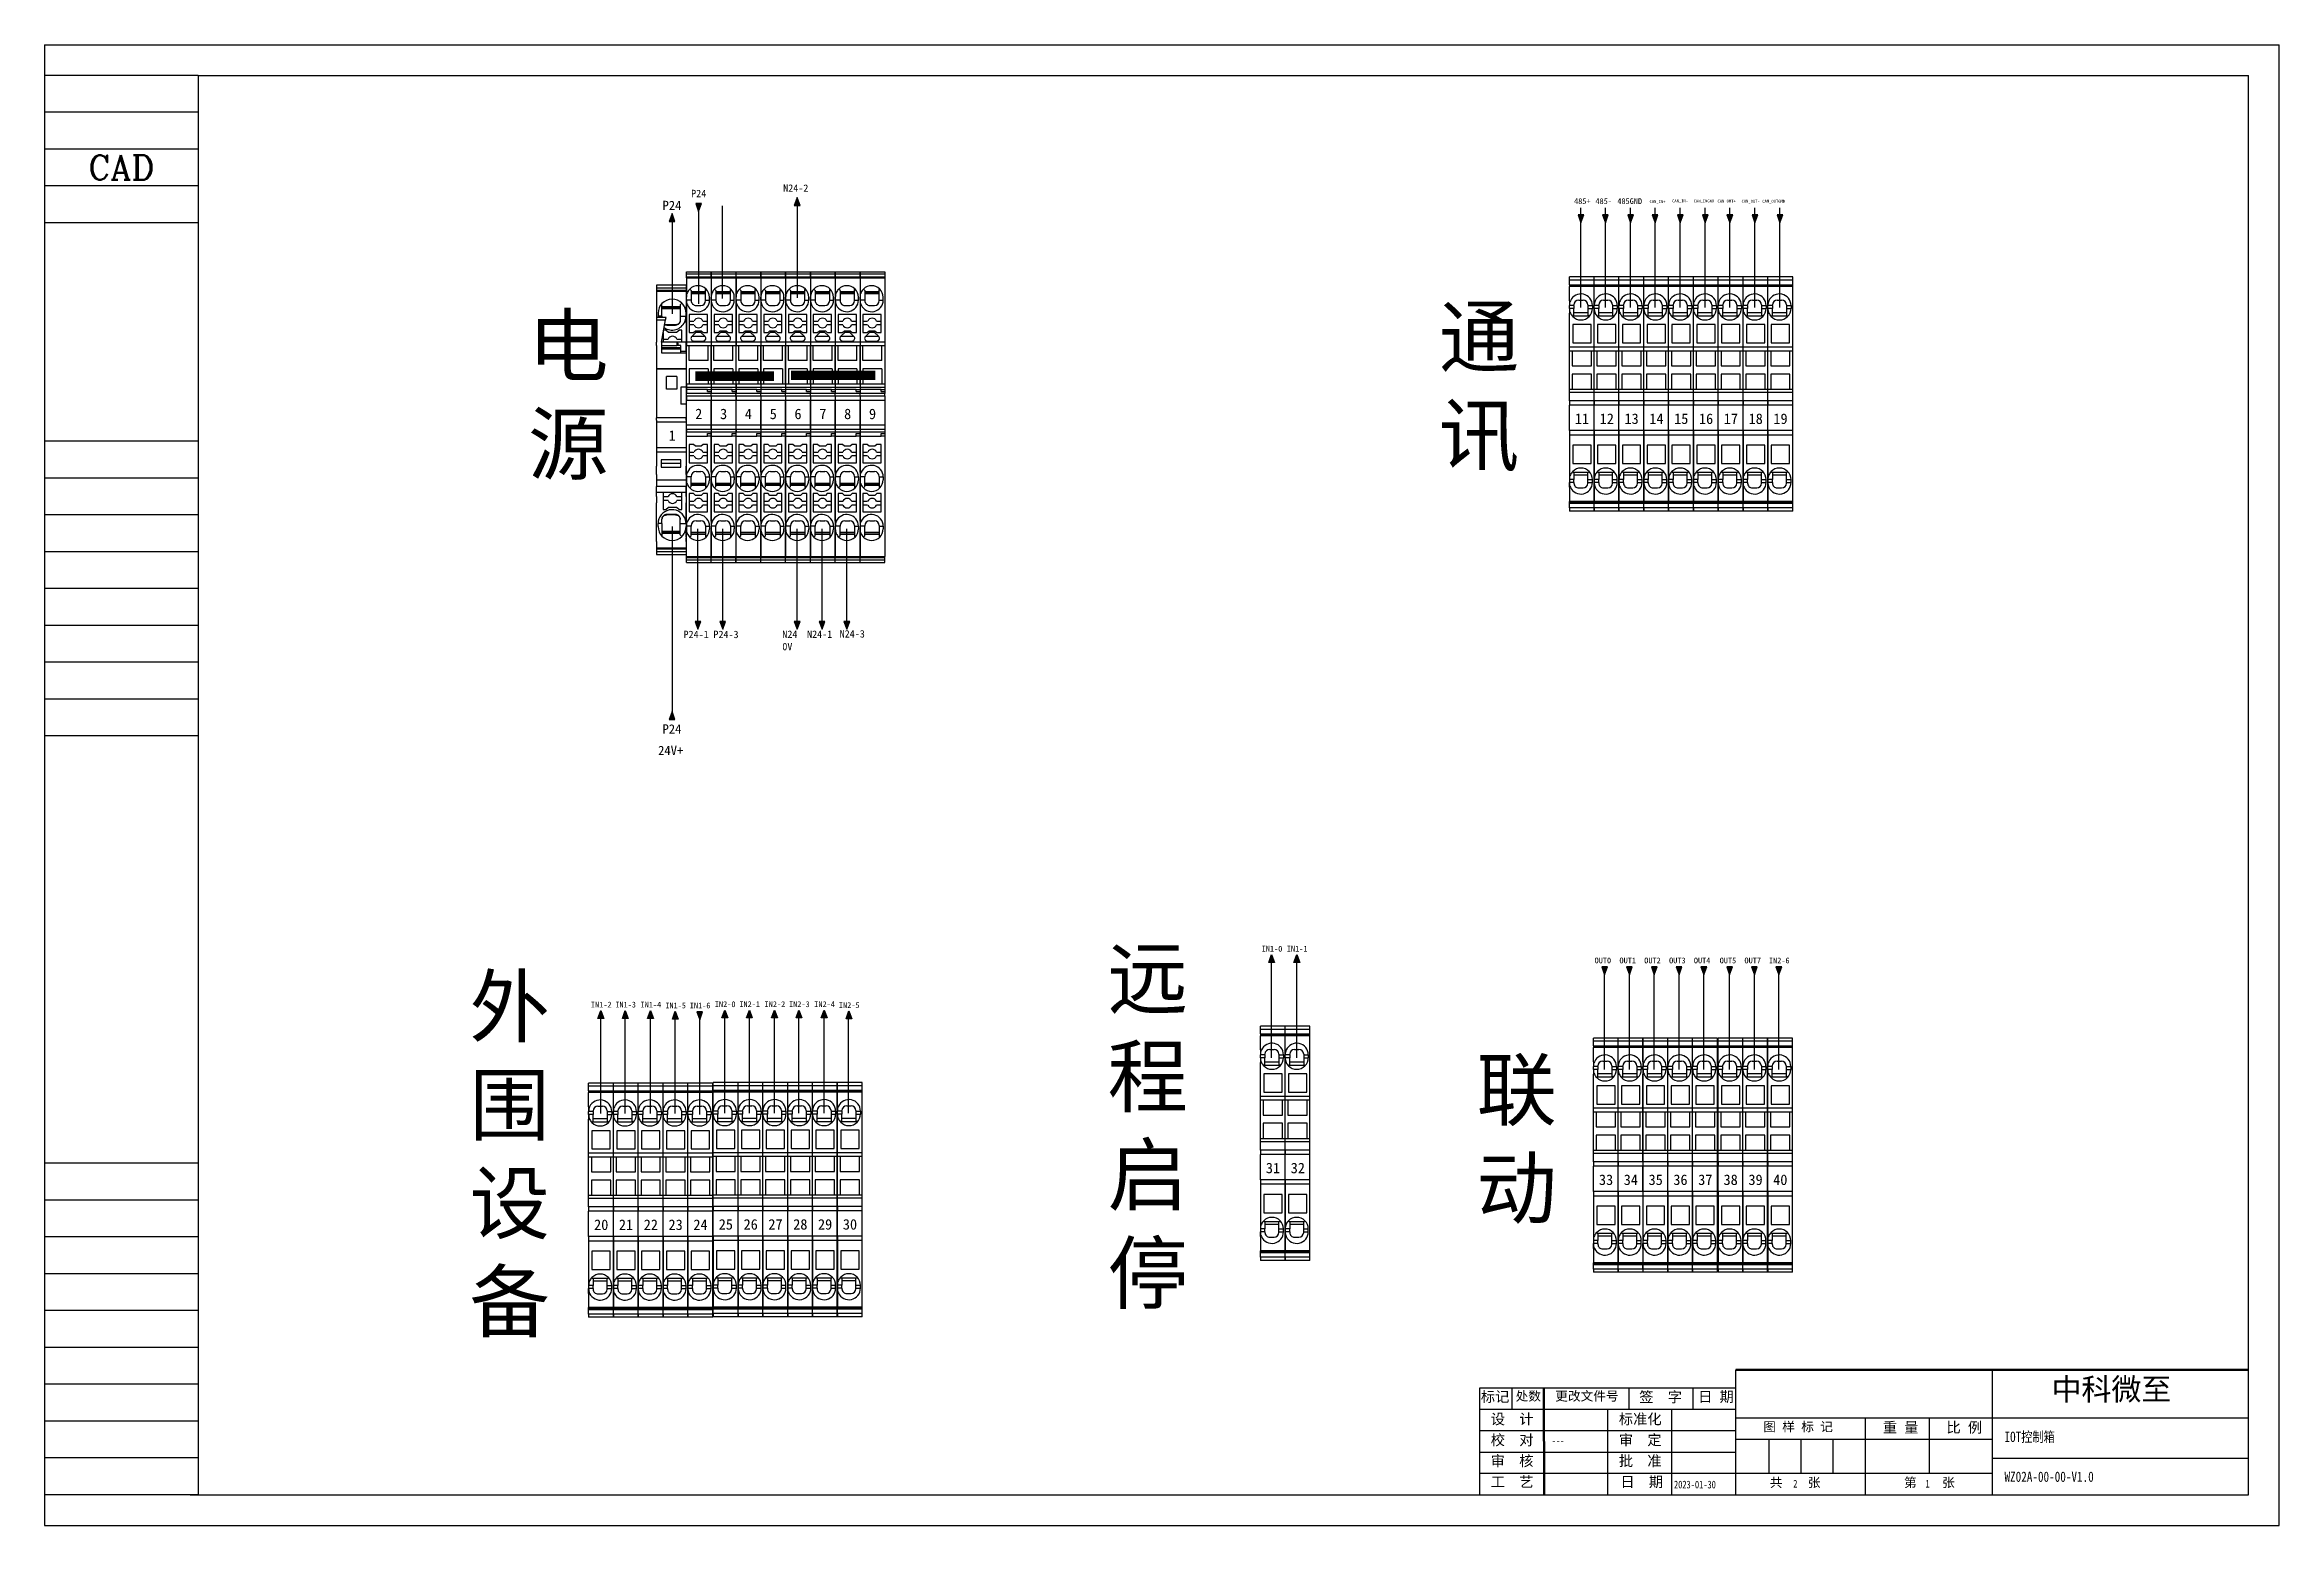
# Model space of a CAD drawing. Header units: millimetres. Extents: x -5786 to 4989, y -422 to 1165.
# Drawn here: x 2670 to 4989, y -416 to 1121 of the extents above; entities that cross this region are included whole.
import ezdxf
from ezdxf.enums import TextEntityAlignment as Align

# ---------------------------------------------------------------- set-up
doc = ezdxf.new("R2010")
doc.units = ezdxf.units.MM
doc.layers.add('AM_0', color=7, linetype='Continuous', lineweight=50)
doc.layers.add('EPLAN311', color=1, linetype='Continuous', lineweight=25)
for name, color, linetype in [('RAHM2', 1, 'Continuous'), ('RAHM3', 2, 'Continuous'), ('小件分拣机', 7, 'Continuous')]:
    doc.layers.add(name, color=color, linetype=linetype)
doc.styles.add('-宋体', font='', dxfattribs={"width": 0.8})
doc.styles.add('HZ', font='txt', dxfattribs={"bigfont": 'HZDX.SHX'})
doc.styles.add('ROMANC', font='romanc', dxfattribs={"height": 4})
doc.styles.get("Standard").update_dxf_attribs({"font": 'txt.shx', "height": 20})
doc.styles.add('宋体', font='', dxfattribs={"height": 12})
doc.styles.get('-宋体').set_extended_font_data('SimSun')
doc.styles.get('宋体').set_extended_font_data('SimSun')

msp = doc.modelspace()

# ---------------------------------------------------------------- texts
at = {"attachment_point": 1, "style": '宋体'}
for s, width, insert, char_height in [('N24-2', 80.705, (3436.5, 975.6), 7.68), ('P24', 80.705, (3311.3, 958.6), 9.6), ('P24', 80.705, (3341, 970), 7.68), ('\\pxt1;485+', 6, (4257.1, 961.2), 6), ('\\pxt1;485-', 6, (4279.3, 961.2), 6), ('\\pxt1;485GND', 6, (4302, 961.2), 6), ('\\pxt1;CAN_IN+', 23.427, (4335.4, 959.3), 3.024), ('\\pxt1;CAN_IN-', 6, (4358.8, 960), 3.024), ('\\pxt1;CAN_INGND', 6, (4381.2, 959.9), 3.024), ('\\pxt1;CAN_OUT+', 6, (4405.9, 959.8), 3.024), ('\\pxt1;CAN_OUT-', 6, (4430.9, 959.6), 3.024), ('\\pxt1;CAN_OUTGND', 6, (4452.4, 959.6), 3.024), ('P24-1', 80.705, (3333.1, 512.3), 7.68), ('P24-3', 80.705, (3364.1, 512.3), 7.68), ('N24\\P0V', 80.705, (3435.6, 512.5), 7.68), ('N24-1', 80.705, (3461.3, 512.5), 7.68), ('N24-3', 80.705, (3495.1, 512.9), 7.68), ('P24', 80.705, (3311.3, 415.1), 9.6), ('24V+', 103.458, (3306.7, 392.8), 9.6), ('\\pxt1;IN1-0', 6, (3933, 185.2), 6), ('\\pxt1;IN1-1', 6, (3959.1, 185.2), 6), ('\\pxt1;OUT0', 6, (4278.4, 173), 6), ('\\pxt1;OUT1', 6, (4304.2, 173), 6), ('\\pxt1;OUT2', 6, (4329.9, 173), 6), ('\\pxt1;OUT3', 6, (4355.7, 173), 6), ('\\pxt1;OUT4', 6, (4381.4, 173), 6), ('\\pxt1;OUT5', 6, (4408.2, 173), 6), ('\\pxt1;OUT7', 6, (4433.9, 173), 6), ('\\pxt1;IN2-6', 6, (4459.3, 173), 6), ('\\pxt1;IN1-2', 6, (3237, 127.2), 6), ('\\pxt1;IN1-3', 6, (3262.3, 127.2), 6), ('\\pxt1;IN1-4', 6, (3288.5, 127.2), 6), ('\\pxt1;IN1-5', 6, (3314.2, 126.3), 6), ('\\pxt1;IN1-6', 6, (3339.6, 126.3), 6), ('\\pxt1;IN2-0', 6, (3365.6, 127.6), 6), ('\\pxt1;IN2-1', 6, (3391, 127.6), 6), ('\\pxt1;IN2-2', 6, (3417.2, 127.6), 6), ('\\pxt1;IN2-3', 6, (3442.5, 127.6), 6), ('\\pxt1;IN2-4', 6, (3468.7, 127.6), 6), ('\\pxt1;IN2-5', 6, (3494.3, 126.6), 6)]:
    msp.add_mtext_dynamic_manual_height_columns(s, width=width, gutter_width=60, heights=[0], dxfattribs=dict(at, insert=insert, char_height=char_height))
at = {"char_height": 61.25, "attachment_point": 1}
for s, width, insert in [('{\\fSimSun|b0|i0|c134|p2;电源}', 21.09, (3171.7, 838.9)), ('{\\fSimSun|b0|i0|c134|p2;通讯}', 17.13, (4116.7, 848)), ('{\\fSimSun|b0|i0|c134|p2;远程启停}', 18.093, (3773, 182.3)), ('{\\fSimSun|b0|i0|c134|p2;外围设备}', 18.093, (3110.9, 152.9)), ('{\\fSimSun|b0|i0|c134|p2;联动}', 18.093, (4155.8, 66.5))]:
    msp.add_mtext_dynamic_manual_height_columns(s, width=width, gutter_width=17.5, heights=[0], dxfattribs=dict(at, insert=insert))
at = {"color": 1, "char_height": 10.866, "attachment_point": 1}
for s, width, insert in [('{\\fSimSun|b0|i0|c134|p2;2}', 6.097, (3345.2, 742.8)), ('{\\fSimSun|b0|i0|c134|p2;3}', 6.097, (3371, 742.8)), ('{\\fSimSun|b0|i0|c134|p2;4}', 6.097, (3396.7, 742.8)), ('{\\fSimSun|b0|i0|c134|p2;5}', 6.097, (3422.5, 742.8)), ('{\\fSimSun|b0|i0|c134|p2;6}', 6.097, (3448.2, 742.8)), ('{\\fSimSun|b0|i0|c134|p2;7}', 6.097, (3474, 742.8)), ('{\\fSimSun|b0|i0|c134|p2;8}', 6.097, (3499.7, 742.8)), ('{\\fSimSun|b0|i0|c134|p2;9}', 6.097, (3525.5, 742.8)), ('{\\fSimSun|b0|i0|c134|p2;1}', 6.097, (3317.7, 720.3)), ('{\\fSimSun|b0|i0|c134|p2;11}', 10.866, (4257.9, 737.8)), ('{\\fSimSun|b0|i0|c134|p2;12}', 6.097, (4283.7, 737.8)), ('{\\fSimSun|b0|i0|c134|p2;13}', 6.097, (4309.4, 737.8)), ('{\\fSimSun|b0|i0|c134|p2;14}', 6.097, (4335.2, 737.8)), ('{\\fSimSun|b0|i0|c134|p2;15}', 6.097, (4360.9, 737.8)), ('{\\fSimSun|b0|i0|c134|p2;16}', 6.097, (4386.7, 737.8)), ('{\\fSimSun|b0|i0|c134|p2;17}', 6.097, (4412.4, 737.8)), ('{\\fSimSun|b0|i0|c134|p2;18}', 6.097, (4438.2, 737.8)), ('{\\fSimSun|b0|i0|c134|p2;19}', 6.097, (4463.9, 737.8)), ('{\\fSimSun|b0|i0|c134|p34;31}', 6.097, (3937.3, -40)), ('{\\fSimSun|b0|i0|c134|p34;32}', 6.097, (3963.1, -40)), ('{\\fSimSun|b0|i0|c134|p34;33}', 6.097, (4282.9, -52.2)), ('{\\fSimSun|b0|i0|c134|p34;34}', 6.097, (4308.6, -52.2)), ('{\\fSimSun|b0|i0|c134|p34;35}', 6.097, (4334.4, -52.2)), ('{\\fSimSun|b0|i0|c134|p34;36}', 6.097, (4360.1, -52.2)), ('{\\fSimSun|b0|i0|c134|p34;37}', 6.097, (4385.9, -52.2)), ('{\\fSimSun|b0|i0|c134|p34;38}', 6.097, (4412.2, -52.2)), ('{\\fSimSun|b0|i0|c134|p34;39}', 6.097, (4438, -52.2)), ('{\\fSimSun|b0|i0|c134|p34;40}', 6.097, (4463.7, -52.2)), ('{\\fSimSun|b0|i0|c134|p34;20}', 6.097, (3240.3, -98.9)), ('{\\fSimSun|b0|i0|c134|p34;21}', 6.097, (3266, -98.9)), ('{\\fSimSun|b0|i0|c134|p34;22}', 6.097, (3291.8, -98.9)), ('{\\fSimSun|b0|i0|c134|p34;23}', 6.097, (3317.5, -98.9)), ('{\\fSimSun|b0|i0|c134|p34;24}', 6.097, (3343.3, -98.9)), ('{\\fSimSun|b0|i0|c134|p34;25}', 6.097, (3369.6, -98.5)), ('{\\fSimSun|b0|i0|c134|p34;26}', 6.097, (3395.4, -98.5)), ('{\\fSimSun|b0|i0|c134|p34;27}', 6.097, (3421.1, -98.5)), ('{\\fSimSun|b0|i0|c134|p34;28}', 6.097, (3446.9, -98.5)), ('{\\fSimSun|b0|i0|c134|p34;29}', 6.097, (3472.6, -98.5)), ('{\\fSimSun|b0|i0|c134|p34;30}', 6.097, (3498.4, -98.5))]:
    msp.add_mtext_dynamic_manual_height_columns(s, width=width, gutter_width=17.5, heights=[0], dxfattribs=dict(at, insert=insert))

# ---------------------------------------------------------------- blocks, each defined once
blk = doc.blocks.new('PT_2_5-TWIN-SELECT__2_b503abecfed5f87d18ab24592fec7340')
at = {"color": 7, "linetype": 'Continuous', "lineweight": 25}
for p, q in [((-178.97, 84.88), (-178.43, 84.88)), ((-178.97, 79.73), (-178.97, 84.88)), ((-178.43, 84.88), (-177.89, 84.88)), ((-178.43, 84.88), (-178.43, 79.73)), ((-177.89, 84.88), (-177.72, 84.88)), ((-177.89, 79.73), (-177.89, 84.88)), ((-177.72, 84.88), (-164.39, 84.88)), ((-177.72, 79.73), (-177.72, 84.88)), ((-175.27, 83.73), (-175.37, 83.82)), ((-174.82, 83.73), (-175.27, 83.73)), ((-174.82, 83.73), (-174.82, 80.73)), ((-174.67, 83.73), (-174.82, 83.73)), ((-174.67, 80.73), (-174.67, 83.73)), ((-174.42, 83.73), (-174.67, 83.73)), ((-174.42, 80.73), (-174.42, 83.73)), ((-173.07, 83.73), (-174.42, 83.73)), ((-173.07, 84.53), (-173.67, 84.53)), ((-172.97, 83.73), (-173.07, 83.73)), ((-170.12, 84.13), (-170.12, 80.33)), ((-168.72, 84.13), (-170.12, 84.13)), ((-167.92, 84.13), (-168.72, 84.13)), ((-168.72, 83.14), (-168.72, 84.13)), ((-166.32, 84.13), (-167.92, 84.13)), ((-167.92, 84.13), (-167.92, 83.14)), ((-165.49, 83.61), (-166.42, 82.68)), ((-166.32, 83.23), (-166.32, 84.13)), ((-165.48, 83.63), (-165.49, 83.61)), ((-165.49, 83.61), (-165.49, 80.84)), ((-164.39, 79.73), (-164.39, 84.88)), ((-164.39, 84.88), (-163.67, 84.88)), ((-163.67, 84.23), (-163.67, 84.88)), ((-163.67, 84.88), (-155.67, 84.88)), ((-163.67, 80.3), (-163.67, 84.23)), ((-160.52, 84.23), (-163.67, 84.23)), ((-160.52, 84.23), (-160.52, 80.3)), ((-158.82, 84.23), (-158.82, 80.3)), ((-158.82, 84.23), (-155.67, 84.23)), ((-155.67, 84.23), (-155.67, 84.88)), ((-155.67, 84.88), (-154.96, 84.88)), ((-155.67, 80.3), (-155.67, 84.23)), ((-154.96, 84.88), (-154.96, 79.73)), ((-154.96, 84.88), (-154.52, 84.88)), ((-154.52, 84.08), (-154.62, 84.08)), ((-154.62, 79.73), (-154.62, 84.08)), ((-154.52, 84.88), (-154.07, 84.88)), ((-154.52, 84.08), (-154.52, 84.88)), ((-154.07, 84.08), (-154.52, 84.08)), ((-154.07, 84.88), (-153.71, 84.88)), ((-154.07, 84.08), (-154.07, 84.88)), ((-153.2, 84.88), (-153.71, 84.88)), ((-153.71, 84.88), (-153.71, 79.73)), ((-153.2, 84.88), (-152.29, 84.88)), ((-152.29, 84.88), (-147.16, 84.88)), ((-152.29, 79.73), (-152.29, 84.88)), ((-147.16, 84.88), (-146.25, 84.88)), ((-147.16, 79.73), (-147.16, 84.88)), ((-146.25, 84.88), (-145.73, 84.88)), ((-145.73, 84.88), (-145.38, 84.88)), ((-145.73, 79.73), (-145.73, 84.88)), ((-145.38, 84.08), (-145.38, 84.88)), ((-145.38, 84.88), (-144.93, 84.88)), ((-144.93, 84.08), (-145.38, 84.08)), ((-144.93, 84.88), (-119.82, 84.88)), ((-144.93, 84.08), (-144.93, 84.88)), ((-144.93, 84.08), (-144.82, 84.08)), ((-144.82, 79.73), (-144.82, 84.08)), ((-141.52, 84.13), (-143.12, 84.13)), ((-143.12, 84.13), (-143.12, 83.23)), ((-140.72, 84.13), (-141.52, 84.13)), ((-141.52, 83.14), (-141.52, 84.13)), ((-139.32, 84.13), (-140.72, 84.13)), ((-140.72, 84.13), (-140.72, 83.14)), ((-139.32, 80.33), (-139.32, 84.13)), ((-136.47, 83.73), (-136.37, 83.73)), ((-136.37, 84.53), (-135.77, 84.53)), ((-136.37, 83.73), (-135.02, 83.73)), ((-135.02, 83.73), (-134.77, 83.73)), ((-135.02, 83.73), (-135.02, 80.73)), ((-134.77, 83.73), (-134.62, 83.73)), ((-134.77, 80.73), (-134.77, 83.73)), ((-134.62, 83.73), (-134.17, 83.73)), ((-134.62, 83.73), (-134.62, 80.73)), ((-134.17, 83.73), (-134.08, 83.82)), ((-131.32, 84.13), (-132.92, 84.13)), ((-132.92, 84.13), (-132.92, 83.23)), ((-131.32, 83.14), (-131.32, 84.13)), ((-130.52, 84.13), (-131.32, 84.13)), ((-130.52, 84.13), (-130.52, 83.14)), ((-129.12, 84.13), (-130.52, 84.13)), ((-129.12, 80.33), (-129.12, 84.13)), ((-126.27, 83.73), (-126.17, 83.73)), ((-126.17, 84.53), (-125.57, 84.53)), ((-126.17, 83.73), (-124.82, 83.73)), ((-124.82, 83.73), (-124.57, 83.73)), ((-124.82, 83.73), (-124.82, 80.73)), ((-124.57, 83.73), (-124.42, 83.73)), ((-124.57, 80.73), (-124.57, 83.73)), ((-124.42, 83.73), (-123.97, 83.73)), ((-124.42, 83.73), (-124.42, 80.73)), ((-123.97, 83.73), (-123.88, 83.82)), ((-119.82, 79.73), (-119.82, 84.88)), ((-119.66, 84.88), (-119.82, 84.88)), ((-119.12, 84.88), (-119.66, 84.88)), ((-119.66, 79.73), (-119.66, 84.88)), ((-118.57, 84.88), (-119.12, 84.88)), ((-119.12, 84.88), (-119.12, 79.73)), ((-118.57, 79.73), (-118.57, 84.88)), ((-178.43, 79.73), (-178.97, 79.73)), ((-177.89, 79.73), (-178.43, 79.73)), ((-177.72, 79.73), (-177.89, 79.73)), ((-177.72, 79.73), (-174.67, 79.73)), ((-175.07, 80.73), (-175.37, 80.43)), ((-175.07, 80.73), (-174.82, 80.73)), ((-174.82, 80.73), (-174.67, 80.73)), ((-174.67, 80.73), (-174.42, 80.73)), ((-174.67, 79.73), (-174.67, 79.95)), ((-174.67, 79.73), (-173.67, 79.73)), ((-174.42, 80.73), (-173.07, 80.73)), ((-173.07, 79.73), (-173.67, 79.73)), ((-172.97, 80.73), (-173.07, 80.73)), ((-173.07, 79.73), (-172.07, 79.73)), ((-172.07, 79.73), (-172.07, 79.95)), ((-172.07, 79.73), (-164.39, 79.73)), ((-171.97, 81.73), (-171.97, 82.73)), ((-170.12, 80.33), (-168.72, 80.33)), ((-168.72, 80.33), (-168.72, 81.31)), ((-168.72, 80.33), (-167.92, 80.33)), ((-167.92, 81.31), (-167.92, 80.33)), ((-167.92, 80.33), (-166.32, 80.33)), ((-166.72, 82.83), (-166.32, 83.23)), ((-166.72, 81.63), (-166.72, 82.83)), ((-166.32, 81.23), (-166.72, 81.63)), ((-166.42, 81.77), (-166.42, 82.68)), ((-165.49, 80.84), (-166.42, 81.77)), ((-166.32, 80.33), (-166.32, 81.23)), ((-165.48, 80.82), (-165.49, 80.84)), ((-164.52, 82.23), (-164.63, 83.33)), ((-164.63, 81.13), (-164.52, 82.23)), ((-164.39, 79.73), (-163.67, 79.73)), ((-163.67, 79.73), (-163.67, 80.3)), ((-160.52, 80.3), (-163.67, 80.3)), ((-155.67, 79.73), (-163.67, 79.73)), ((-158.82, 80.3), (-155.67, 80.3)), ((-155.67, 79.73), (-155.67, 80.3)), ((-155.67, 79.73), (-154.96, 79.73)), ((-154.96, 79.73), (-154.62, 79.73)), ((-154.62, 79.73), (-153.71, 79.73)), ((-153.2, 79.73), (-153.71, 79.73)), ((-153.2, 79.73), (-152.29, 79.73)), ((-147.16, 79.73), (-152.29, 79.73)), ((-146.25, 79.73), (-147.16, 79.73)), ((-146.25, 79.73), (-145.73, 79.73)), ((-144.82, 79.73), (-145.73, 79.73)), ((-137.37, 79.73), (-144.82, 79.73)), ((-143.12, 83.23), (-142.72, 82.83)), ((-142.72, 81.63), (-143.12, 81.23)), ((-143.12, 81.23), (-143.12, 80.33)), ((-143.12, 80.33), (-141.52, 80.33)), ((-142.72, 82.83), (-142.72, 81.63)), ((-141.52, 80.33), (-141.52, 81.31)), ((-141.52, 80.33), (-140.72, 80.33)), ((-140.72, 81.31), (-140.72, 80.33)), ((-140.72, 80.33), (-139.32, 80.33)), ((-137.47, 81.73), (-137.47, 82.73)), ((-137.37, 79.73), (-137.37, 79.95)), ((-137.37, 79.73), (-136.37, 79.73)), ((-136.47, 80.73), (-136.37, 80.73)), ((-135.02, 80.73), (-136.37, 80.73)), ((-136.37, 79.73), (-135.77, 79.73)), ((-134.77, 79.73), (-135.77, 79.73)), ((-134.77, 80.73), (-135.02, 80.73)), ((-134.62, 80.73), (-134.77, 80.73)), ((-134.77, 79.73), (-134.77, 79.95)), ((-127.17, 79.73), (-134.77, 79.73)), ((-134.37, 80.73), (-134.62, 80.73)), ((-134.37, 80.73), (-134.08, 80.43)), ((-132.92, 83.23), (-132.52, 82.83)), ((-132.52, 81.63), (-132.92, 81.23)), ((-132.92, 81.23), (-132.92, 80.33)), ((-132.92, 80.33), (-131.32, 80.33)), ((-132.52, 82.83), (-132.52, 81.63)), ((-131.32, 80.33), (-131.32, 81.31)), ((-131.32, 80.33), (-130.52, 80.33)), ((-130.52, 81.31), (-130.52, 80.33)), ((-130.52, 80.33), (-129.12, 80.33)), ((-127.27, 81.73), (-127.27, 82.73)), ((-127.17, 79.73), (-127.17, 79.95)), ((-127.17, 79.73), (-126.17, 79.73)), ((-126.27, 80.73), (-126.17, 80.73)), ((-124.82, 80.73), (-126.17, 80.73)), ((-126.17, 79.73), (-125.57, 79.73)), ((-124.57, 79.73), (-125.57, 79.73)), ((-124.57, 80.73), (-124.82, 80.73)), ((-124.42, 80.73), (-124.57, 80.73)), ((-124.57, 79.73), (-124.57, 79.95)), ((-119.82, 79.73), (-124.57, 79.73)), ((-124.17, 80.73), (-124.42, 80.73)), ((-124.17, 80.73), (-123.88, 80.43)), ((-119.66, 79.73), (-119.82, 79.73)), ((-119.12, 79.73), (-119.66, 79.73)), ((-118.57, 79.73), (-119.12, 79.73))]:
    blk.add_line(p, q, dxfattribs=at)
at = {"color": 2, "linetype": 'Continuous', "lineweight": 25}
for p, q in [((-173.07, 83.73), (-173.07, 84.53)), ((-153.2, 79.73), (-153.2, 84.88)), ((-146.25, 79.73), (-146.25, 84.88)), ((-136.37, 83.73), (-136.37, 84.53)), ((-126.17, 83.73), (-126.17, 84.53)), ((-173.07, 80.73), (-173.07, 79.73)), ((-136.37, 80.73), (-136.37, 79.73)), ((-126.17, 80.73), (-126.17, 79.73))]:
    blk.add_line(p, q, dxfattribs=at)
at = {"color": 7, "linetype": 'Continuous', "lineweight": 25}
for centre, radius, start, end in [((-173.67, 82.13), 2.4, 135, 225), ((-173.67, 82.13), 2.4, 90, 135), ((-173.07, 82.13), 2.4, 294.6243, 90), ((-172.97, 82.73), 1, 360, 90), ((-165.12, 83.28), 0.5, 5.4406, 134.9997), ((-136.37, 82.13), 2.4, 90, 245.3757), ((-136.47, 82.73), 1, 90, 180), ((-135.77, 82.13), 2.4, 45, 90), ((-135.77, 82.13), 2.4, 315, 45), ((-126.17, 82.13), 2.4, 90, 245.3757), ((-126.27, 82.73), 1, 90, 180), ((-125.57, 82.13), 2.4, 45, 90), ((-125.57, 82.13), 2.4, 315, 45), ((-173.67, 82.13), 2.4, 225, 245.3757), ((-173.67, 82.13), 2.4, 245.3757, 270), ((-173.07, 82.13), 2.4, 270, 294.6243), ((-172.97, 81.73), 1, 270, 0), ((-168.32, 82.23), 1, 113.5782, 246.4218), ((-168.32, 82.23), 1, 293.5782, 66.4218), ((-165.12, 81.18), 0.5, 225, 354.5597), ((-141.12, 82.23), 1, 113.5782, 246.4218), ((-141.12, 82.23), 1, 293.5782, 66.4218), ((-136.47, 81.73), 1, 180, 270), ((-136.37, 82.13), 2.4, 245.3757, 270), ((-135.77, 82.13), 2.4, 270, 294.6243), ((-135.77, 82.13), 2.4, 294.6243, 315), ((-130.92, 82.23), 1, 113.5782, 246.4218), ((-130.92, 82.23), 1, 293.5782, 66.4218), ((-126.27, 81.73), 1, 180, 270), ((-126.17, 82.13), 2.4, 245.3757, 270), ((-125.57, 82.13), 2.4, 270, 294.6243), ((-125.57, 82.13), 2.4, 294.6243, 315)]:
    blk.add_arc(centre, radius, start, end, dxfattribs=at)
blk = doc.blocks.new('PT_4_HESILED_24_5X20-select__2_08e6fd54ed2d4d0ee8dc45947adb3970')
at = {"color": 7, "linetype": 'Continuous', "lineweight": 25}
for p, q in [((-134.97, 59.61), (-134.97, 53.46)), ((-134.4, 59.61), (-134.97, 59.61)), ((-134.4, 53.46), (-134.4, 59.61)), ((-134.07, 59.61), (-134.4, 59.61)), ((-133.86, 59.61), (-134.07, 59.61)), ((-133.86, 53.46), (-133.86, 59.61)), ((-133.69, 59.61), (-133.86, 59.61)), ((-133.69, 53.46), (-133.69, 59.61)), ((-133.39, 59.61), (-133.69, 59.61)), ((-132.29, 59.61), (-133.39, 59.61)), ((-132.29, 59.61), (-131.57, 59.61)), ((-131.57, 59.61), (-131.37, 59.61)), ((-131.37, 59.61), (-124.27, 59.61)), ((-130.52, 58.46), (-131.17, 58.46)), ((-130.38, 58.46), (-130.52, 58.46)), ((-130.52, 58.46), (-130.52, 54.66)), ((-130.38, 58.46), (-130.38, 54.66)), ((-130.13, 58.46), (-130.38, 58.46)), ((-130.13, 58.46), (-130.13, 54.66)), ((-128.57, 58.46), (-130.13, 58.46)), ((-129.17, 59.26), (-128.57, 59.26)), ((-128.57, 58.46), (-127.74, 58.46)), ((-127.74, 58.46), (-127.65, 58.46)), ((-126.74, 55.66), (-126.74, 57.46)), ((-126.65, 55.66), (-126.65, 57.46)), ((-123.77, 58.19), (-125.62, 58.19)), ((-125.62, 58.19), (-125.62, 57.68)), ((-125.62, 57.68), (-125.12, 57.08)), ((-125.12, 57.08), (-125.12, 55.44)), ((-122.97, 59.61), (-124.27, 59.61)), ((-122.97, 58.19), (-123.77, 58.19)), ((-123.77, 57.18), (-123.77, 58.19)), ((-122.97, 59.61), (-122.67, 59.61)), ((-122.12, 58.19), (-122.97, 58.19)), ((-122.97, 58.19), (-122.97, 57.18)), ((-122.67, 59.61), (-122.12, 59.61)), ((-122.12, 58.19), (-122.12, 59.61)), ((-122.12, 59.61), (-121.15, 59.61)), ((-122.12, 54.34), (-122.12, 58.19)), ((-121.12, 59.61), (-121.15, 59.61)), ((-121.12, 59.61), (-120.83, 59.61)), ((-120.83, 53.46), (-120.83, 59.61)), ((-119.53, 59.61), (-120.83, 59.61)), ((-119.53, 53.46), (-119.53, 59.61)), ((-118.37, 59.61), (-119.53, 59.61)), ((-118.37, 59.61), (-116.64, 59.61)), ((-116.82, 58.61), (-116.82, 54.56)), ((-116.07, 58.61), (-116.82, 58.61)), ((-116.49, 59.61), (-116.64, 59.61)), ((-115.77, 59.61), (-116.49, 59.61)), ((-116.07, 54.56), (-116.07, 58.61)), ((-115.32, 58.61), (-116.07, 58.61)), ((-113.72, 59.61), (-115.77, 59.61)), ((-115.32, 54.56), (-115.32, 58.61)), ((-113.72, 53.46), (-113.72, 59.61)), ((-112.8, 59.61), (-113.72, 59.61)), ((-112.8, 53.46), (-112.8, 59.61)), ((-107.77, 59.61), (-112.8, 59.61)), ((-107.53, 59.61), (-107.77, 59.61)), ((-107.53, 53.46), (-107.53, 59.61)), ((-107.06, 59.61), (-107.53, 59.61)), ((-107.06, 59.61), (-106.6, 59.61)), ((-96.44, 59.61), (-106.6, 59.61)), ((-106.6, 53.46), (-106.6, 59.61)), ((-100.62, 55.39), (-100.62, 57.49)), ((-100.62, 57.49), (-98.02, 57.49)), ((-98.02, 55.39), (-98.02, 57.49)), ((-96.34, 59.61), (-96.44, 59.61)), ((-96.44, 59.61), (-96.44, 53.46)), ((-91.62, 59.61), (-96.34, 59.61)), ((-96.34, 59.61), (-96.34, 53.46)), ((-92.37, 58.56), (-93.12, 58.56)), ((-93.12, 58.56), (-93.12, 54.51)), ((-92.02, 58.56), (-92.37, 58.56)), ((-92.37, 54.51), (-92.37, 58.56)), ((-91.62, 58.56), (-92.02, 58.56)), ((-92.02, 58.56), (-92.02, 54.51)), ((-91.62, 59.61), (-90.92, 59.61)), ((-91.62, 58.56), (-91.62, 55.39)), ((-90.92, 58.56), (-91.62, 58.56)), ((-86.28, 59.61), (-90.92, 59.61)), ((-90.89, 58.56), (-90.92, 58.56)), ((-90.92, 58.19), (-90.92, 58.56)), ((-90.92, 55.39), (-90.92, 58.19)), ((-90.27, 58.19), (-90.92, 58.19)), ((-90.89, 58.56), (-86.28, 57.69)), ((-90.27, 58.19), (-90.27, 57.18)), ((-88.9, 58.19), (-90.27, 58.19)), ((-88.92, 57.08), (-88.42, 57.68)), ((-88.92, 55.44), (-88.92, 57.08)), ((-88.42, 57.68), (-88.42, 58.1)), ((-87.4, 57.46), (-87.4, 55.66)), ((-87.31, 55.66), (-87.31, 57.46)), ((-85.78, 59.61), (-86.28, 59.61)), ((-86.28, 57.69), (-85.78, 57.6)), ((-85.78, 57.6), (-85.78, 59.61)), ((-80.36, 59.61), (-85.78, 59.61)), ((-85.48, 58.46), (-85.78, 58.46)), ((-84.87, 59.26), (-85.48, 59.26)), ((-85.48, 58.46), (-83.92, 58.46)), ((-83.92, 58.46), (-83.68, 58.46)), ((-83.92, 58.46), (-83.92, 54.66)), ((-83.68, 58.46), (-83.68, 54.66)), ((-83.68, 58.46), (-83.52, 58.46)), ((-83.52, 58.46), (-82.87, 58.46)), ((-83.52, 58.46), (-83.52, 54.66)), ((-80.19, 59.61), (-80.36, 59.61)), ((-80.36, 53.46), (-80.36, 59.61)), ((-80.19, 53.46), (-80.19, 59.61)), ((-79.65, 59.61), (-80.19, 59.61)), ((-79.65, 53.46), (-79.65, 59.61)), ((-79.07, 59.61), (-79.65, 59.61)), ((-79.07, 53.46), (-79.07, 59.61)), ((-134.4, 53.46), (-134.97, 53.46)), ((-133.86, 53.46), (-134.4, 53.46)), ((-133.69, 53.46), (-133.86, 53.46)), ((-133.39, 53.46), (-133.69, 53.46)), ((-132.29, 53.46), (-133.39, 53.46)), ((-132.29, 53.46), (-131.57, 53.46)), ((-131.37, 53.46), (-131.57, 53.46)), ((-131.37, 53.46), (-130.38, 53.46)), ((-130.87, 54.66), (-131.23, 54.31)), ((-130.87, 54.66), (-130.52, 54.66)), ((-130.52, 54.66), (-130.38, 54.66)), ((-130.38, 54.66), (-130.13, 54.66)), ((-130.38, 53.46), (-130.38, 53.72)), ((-129.43, 53.46), (-130.38, 53.46)), ((-130.13, 54.66), (-128.57, 54.66)), ((-129.43, 53.46), (-129.17, 53.46)), ((-128.57, 53.46), (-129.17, 53.46)), ((-128.57, 54.66), (-127.74, 54.66)), ((-128.57, 53.46), (-128.32, 53.46)), ((-127.37, 53.46), (-128.32, 53.46)), ((-128.31, 53.47), (-128.31, 53.47)), ((-127.74, 54.66), (-127.65, 54.66)), ((-127.37, 53.72), (-127.37, 53.46)), ((-127.37, 53.46), (-124.27, 53.46)), ((-125.12, 55.44), (-125.62, 54.85)), ((-125.62, 54.85), (-125.62, 54.34)), ((-125.62, 54.34), (-123.77, 54.34)), ((-122.97, 53.46), (-124.27, 53.46)), ((-123.77, 54.34), (-123.77, 55.35)), ((-123.77, 54.34), (-122.97, 54.34)), ((-122.97, 55.35), (-122.97, 54.34)), ((-122.97, 54.34), (-122.12, 54.34)), ((-122.97, 53.46), (-122.67, 53.46)), ((-122.67, 53.46), (-122.12, 53.46)), ((-122.12, 53.46), (-122.12, 54.34)), ((-122.12, 53.46), (-121.15, 53.46)), ((-121.12, 53.46), (-121.15, 53.46)), ((-121.12, 53.46), (-120.83, 53.46)), ((-119.53, 53.46), (-120.83, 53.46)), ((-118.37, 53.46), (-119.53, 53.46)), ((-118.37, 53.46), (-116.64, 53.46)), ((-116.82, 54.56), (-116.07, 54.56)), ((-116.49, 53.46), (-116.64, 53.46)), ((-115.77, 53.46), (-116.49, 53.46)), ((-116.07, 54.56), (-115.32, 54.56)), ((-113.72, 53.46), (-115.77, 53.46)), ((-112.8, 53.46), (-113.72, 53.46)), ((-107.77, 53.46), (-112.8, 53.46)), ((-107.53, 53.46), (-107.77, 53.46)), ((-107.06, 53.46), (-107.53, 53.46)), ((-107.06, 53.46), (-106.6, 53.46)), ((-103.75, 53.46), (-106.6, 53.46)), ((-103.75, 53.46), (-103.75, 54.51)), ((-100.25, 54.51), (-103.75, 54.51)), ((-100.25, 53.46), (-103.75, 53.46)), ((-98.02, 55.39), (-100.62, 55.39)), ((-100.25, 53.46), (-100.25, 54.51)), ((-96.44, 53.46), (-100.25, 53.46)), ((-96.34, 53.46), (-96.44, 53.46)), ((-93.12, 53.46), (-96.34, 53.46)), ((-93.12, 54.51), (-92.86, 54.51)), ((-93.12, 54.51), (-93.12, 53.46)), ((-92.86, 53.46), (-93.12, 53.46)), ((-92.86, 54.51), (-92.37, 54.51)), ((-92.86, 53.46), (-92.86, 54.51)), ((-92.86, 53.46), (-90.92, 53.46)), ((-92.37, 54.51), (-92.02, 54.51)), ((-92.02, 54.51), (-91.62, 54.51)), ((-90.92, 55.39), (-91.62, 55.39)), ((-91.62, 55.03), (-91.62, 55.39)), ((-91.62, 55.03), (-90.92, 55.14)), ((-91.62, 54.51), (-91.62, 55.03)), ((-90.92, 55.14), (-90.92, 55.39)), ((-90.92, 54.34), (-90.92, 55.14)), ((-90.92, 53.46), (-90.92, 54.34)), ((-90.92, 54.34), (-90.27, 54.34)), ((-86.67, 53.46), (-90.92, 53.46)), ((-90.27, 55.35), (-90.27, 54.34)), ((-90.27, 54.34), (-88.42, 54.34)), ((-88.42, 54.85), (-88.92, 55.44)), ((-88.42, 54.34), (-88.42, 54.85)), ((-86.67, 53.72), (-86.67, 53.46)), ((-86.67, 53.46), (-85.73, 53.46)), ((-86.31, 54.66), (-86.4, 54.66)), ((-85.48, 54.66), (-86.31, 54.66)), ((-85.74, 53.47), (-85.73, 53.47)), ((-85.73, 53.46), (-85.48, 53.46)), ((-83.92, 54.66), (-85.48, 54.66)), ((-85.48, 53.46), (-84.87, 53.46)), ((-84.87, 53.46), (-84.62, 53.46)), ((-84.62, 53.46), (-83.68, 53.46)), ((-83.68, 54.66), (-83.92, 54.66)), ((-83.52, 54.66), (-83.68, 54.66)), ((-83.68, 53.46), (-83.68, 53.72)), ((-80.36, 53.46), (-83.68, 53.46)), ((-83.17, 54.66), (-83.52, 54.66)), ((-83.17, 54.66), (-82.82, 54.31)), ((-80.19, 53.46), (-80.36, 53.46)), ((-79.65, 53.46), (-80.19, 53.46)), ((-79.07, 53.46), (-79.65, 53.46))]:
    blk.add_line(p, q, dxfattribs=at)
at = {"color": 2, "linetype": 'Continuous', "lineweight": 25}
for p, q in [((-128.57, 58.46), (-128.57, 59.26)), ((-126.74, 57.46), (-126.65, 57.46)), ((-126.65, 55.66), (-126.74, 55.66)), ((-87.4, 57.46), (-87.31, 57.46)), ((-87.31, 55.66), (-87.4, 55.66)), ((-86.28, 59.61), (-86.28, 57.69)), ((-85.48, 58.46), (-85.48, 59.26)), ((-129.43, 53.46), (-129.43, 53.47)), ((-128.57, 54.66), (-128.57, 53.46)), ((-128.32, 53.46), (-128.31, 53.47)), ((-85.73, 53.46), (-85.73, 53.47)), ((-85.48, 54.66), (-85.48, 53.46)), ((-84.62, 53.46), (-84.62, 53.47))]:
    blk.add_line(p, q, dxfattribs=at)
at = {"color": 7, "linetype": 'Continuous', "lineweight": 25}
for points in [[(-127.74, 58.46), (-127.55, 58.44), (-127.45, 58.42), (-127.36, 58.39), (-127.19, 58.29), (-127.04, 58.17), (-126.91, 58.02), (-126.82, 57.85), (-126.79, 57.75), (-126.77, 57.66), (-126.74, 57.46)], [(-126.74, 55.66), (-126.77, 55.47), (-126.79, 55.37), (-126.82, 55.28), (-126.91, 55.11), (-127.04, 54.96), (-127.19, 54.83), (-127.36, 54.74), (-127.45, 54.7), (-127.55, 54.68), (-127.74, 54.66)], [(-126.65, 57.46), (-126.66, 57.66), (-126.72, 57.85), (-126.81, 58.02), (-126.94, 58.17), (-127.09, 58.29), (-127.26, 58.39), (-127.45, 58.44), (-127.65, 58.46)], [(-127.65, 54.66), (-127.46, 54.68), (-127.27, 54.74), (-127.09, 54.83), (-126.94, 54.95), (-126.82, 55.11), (-126.72, 55.28), (-126.67, 55.47), (-126.65, 55.66)], [(-87.4, 57.46), (-87.4, 57.57), (-87.38, 57.68), (-87.35, 57.79), (-87.31, 57.89)], [(-86.4, 54.66), (-86.59, 54.68), (-86.78, 54.74), (-86.96, 54.83), (-87.11, 54.95), (-87.23, 55.11), (-87.33, 55.28), (-87.38, 55.47), (-87.4, 55.66)], [(-87.31, 57.46), (-87.28, 57.67), (-87.22, 57.87)], [(-86.31, 54.66), (-86.5, 54.68), (-86.6, 54.7), (-86.69, 54.74), (-86.86, 54.83), (-87.01, 54.96), (-87.14, 55.11), (-87.23, 55.28), (-87.26, 55.37), (-87.28, 55.47), (-87.31, 55.66)]]:
    blk.add_lwpolyline(points, dxfattribs=at)
for centre, radius, start, end in [((-129.17, 56.36), 2.9, 133.6028, 225), ((-129.17, 56.36), 2.9, 90, 133.6028), ((-128.57, 56.36), 2.9, 294.4433, 90), ((-123.37, 56.26), 1, 113.5782, 246.4218), ((-123.37, 56.26), 1, 293.5782, 66.4218), ((-90.67, 56.26), 1, 293.5782, 66.4218), ((-85.48, 56.36), 2.9, 145.7708, 245.5567), ((-85.48, 56.36), 2.9, 90, 95.9857), ((-84.87, 56.36), 2.9, 46.3972, 90), ((-84.87, 56.36), 2.9, 315, 46.3972), ((-129.17, 56.36), 2.9, 225, 245.5567), ((-129.17, 56.36), 2.9, 245.5567, 264.8582), ((-129.17, 56.36), 2.9, 264.8582, 270), ((-128.57, 56.36), 2.9, 270, 275.1654), ((-128.57, 56.36), 2.9, 275.17, 294.4433), ((-85.48, 56.36), 2.9, 245.5567, 264.8301), ((-85.48, 56.36), 2.9, 264.8584, 270.0001), ((-84.87, 56.36), 2.9, 270, 275.1425), ((-84.87, 56.36), 2.9, 275.1425, 294.4433), ((-84.87, 56.36), 2.9, 294.4433, 315)]:
    blk.add_arc(centre, radius, start, end, dxfattribs=at)
blk = doc.blocks.new('ST_2_5-select__2', base_point=(-161.48, 74.58))
at = {"color": 7, "linetype": 'Continuous'}
for p, q in [((-161.48, 79.73), (-161.48, 74.58)), ((-160.84, 79.73), (-161.48, 79.73)), ((-160.84, 79.73), (-160.84, 74.58)), ((-159.88, 79.73), (-160.84, 79.73)), ((-159.88, 74.58), (-159.88, 79.73)), ((-159.78, 79.73), (-159.88, 79.73)), ((-159.78, 79.73), (-159.78, 74.58)), ((-159.52, 79.73), (-159.78, 79.73)), ((-159.52, 79.73), (-159.52, 74.58)), ((-146.9, 79.73), (-159.52, 79.73)), ((-155.56, 79.38), (-154.96, 79.38)), ((-151.58, 79.08), (-151.58, 75.28)), ((-147.78, 79.08), (-151.58, 79.08)), ((-147.78, 75.28), (-147.78, 79.08)), ((-146.9, 79.73), (-146.9, 74.58)), ((-146.18, 79.73), (-146.9, 79.73)), ((-138.18, 79.73), (-146.18, 79.73)), ((-146.18, 79.16), (-146.18, 79.73)), ((-146.18, 75.16), (-146.18, 79.16)), ((-143.03, 79.16), (-146.18, 79.16)), ((-143.03, 75.16), (-143.03, 79.16)), ((-141.33, 79.16), (-141.33, 75.16)), ((-138.18, 79.16), (-141.33, 79.16)), ((-137.47, 79.73), (-138.18, 79.73)), ((-138.18, 79.16), (-138.18, 79.73)), ((-138.18, 75.16), (-138.18, 79.16)), ((-137.47, 79.73), (-137.47, 74.58)), ((-135.79, 79.73), (-137.47, 79.73)), ((-135.79, 79.73), (-135.79, 74.58)), ((-134.87, 79.73), (-135.79, 79.73)), ((-134.87, 79.73), (-134.87, 74.58)), ((-129.6, 79.73), (-134.87, 79.73)), ((-129.6, 79.73), (-129.6, 74.58)), ((-128.67, 79.73), (-129.6, 79.73)), ((-128.67, 79.73), (-128.67, 74.58)), ((-114.84, 79.73), (-128.67, 79.73)), ((-122.78, 79.08), (-126.58, 79.08)), ((-126.58, 79.08), (-126.58, 75.28)), ((-122.78, 75.28), (-122.78, 79.08)), ((-118.81, 79.38), (-119.41, 79.38)), ((-114.84, 79.73), (-114.84, 74.58)), ((-114.59, 79.73), (-114.84, 79.73)), ((-114.59, 79.73), (-114.59, 74.58)), ((-114.49, 79.73), (-114.59, 79.73)), ((-114.49, 74.58), (-114.49, 79.73)), ((-113.52, 79.73), (-114.49, 79.73)), ((-113.52, 79.73), (-113.52, 74.58)), ((-112.88, 79.73), (-113.52, 79.73)), ((-112.88, 79.73), (-112.88, 74.58)), ((-160.84, 74.58), (-161.48, 74.58)), ((-159.88, 74.58), (-160.84, 74.58)), ((-159.88, 74.58), (-159.78, 74.58)), ((-159.78, 74.58), (-159.52, 74.58)), ((-156.56, 74.58), (-159.52, 74.58)), ((-156.68, 76.53), (-156.68, 77.43)), ((-156.56, 74.58), (-156.56, 74.8)), ((-156.56, 74.58), (-155.56, 74.58)), ((-155.68, 78.43), (-155.56, 78.43)), ((-155.56, 75.53), (-155.68, 75.53)), ((-155.56, 78.43), (-154.96, 78.43)), ((-155.56, 75.53), (-154.96, 75.53)), ((-154.96, 74.58), (-155.56, 74.58)), ((-154.96, 78.43), (-154.03, 78.43)), ((-154.03, 75.53), (-154.96, 75.53)), ((-154.96, 74.58), (-153.96, 74.58)), ((-154.03, 78.43), (-154.03, 75.53)), ((-154.03, 78.43), (-153.41, 78.43)), ((-153.41, 75.53), (-154.03, 75.53)), ((-153.96, 74.58), (-153.96, 74.8)), ((-146.9, 74.58), (-153.96, 74.58)), ((-153.41, 78.43), (-153.41, 78.58)), ((-153.41, 75.53), (-153.41, 78.43)), ((-153.41, 75.38), (-153.41, 75.53)), ((-151.58, 75.28), (-147.78, 75.28)), ((-146.18, 74.58), (-146.9, 74.58)), ((-146.18, 74.58), (-146.18, 75.16)), ((-146.18, 75.16), (-143.03, 75.16)), ((-138.18, 74.58), (-146.18, 74.58)), ((-141.33, 75.16), (-138.18, 75.16)), ((-138.18, 74.58), (-138.18, 75.16)), ((-137.47, 74.58), (-138.18, 74.58)), ((-135.79, 74.58), (-137.47, 74.58)), ((-135.79, 74.58), (-134.87, 74.58)), ((-129.6, 74.58), (-134.87, 74.58)), ((-129.6, 74.58), (-128.67, 74.58)), ((-128.67, 74.58), (-120.41, 74.58)), ((-126.58, 75.28), (-122.78, 75.28)), ((-120.96, 78.43), (-120.96, 78.58)), ((-120.96, 75.53), (-120.96, 78.43)), ((-120.33, 78.43), (-120.96, 78.43)), ((-120.96, 75.38), (-120.96, 75.53)), ((-120.96, 75.53), (-120.33, 75.53)), ((-120.41, 74.58), (-120.41, 74.8)), ((-120.41, 74.58), (-119.41, 74.58)), ((-120.33, 78.43), (-120.33, 75.53)), ((-119.41, 78.43), (-120.33, 78.43)), ((-120.33, 75.53), (-119.41, 75.53)), ((-118.81, 78.43), (-119.41, 78.43)), ((-118.81, 75.53), (-119.41, 75.53)), ((-119.41, 74.58), (-118.81, 74.58)), ((-118.68, 78.43), (-118.81, 78.43)), ((-118.81, 75.53), (-118.68, 75.53)), ((-117.81, 74.58), (-118.81, 74.58)), ((-117.81, 74.58), (-117.81, 74.8)), ((-117.81, 74.58), (-114.84, 74.58)), ((-117.68, 76.53), (-117.68, 77.43)), ((-114.59, 74.58), (-114.84, 74.58)), ((-114.49, 74.58), (-114.59, 74.58)), ((-113.52, 74.58), (-114.49, 74.58)), ((-113.52, 74.58), (-112.88, 74.58))]:
    blk.add_line(p, q, dxfattribs=at)
at = {"color": 2, "linetype": 'Continuous'}
for p, q in [((-155.56, 78.43), (-155.56, 79.38)), ((-154.96, 78.43), (-154.96, 79.38)), ((-119.41, 78.43), (-119.41, 79.38)), ((-118.81, 78.43), (-118.81, 79.38)), ((-155.56, 75.53), (-155.56, 74.58)), ((-154.96, 75.53), (-154.96, 74.58)), ((-119.41, 75.53), (-119.41, 74.58)), ((-118.81, 75.53), (-118.81, 74.58))]:
    blk.add_line(p, q, dxfattribs=at)
at = {"color": 7, "linetype": 'Continuous'}
for centre, radius, start, end in [((-155.56, 76.98), 2.4, 90, 245.3757), ((-154.96, 76.98), 2.4, 45.3088, 90), ((-119.41, 76.98), 2.4, 90, 134.6912), ((-118.81, 76.98), 2.4, 294.6243, 90), ((-155.68, 77.43), 1, 90, 180), ((-155.68, 76.53), 1, 180, 270), ((-155.56, 76.98), 2.4, 245.3757, 270), ((-154.96, 76.98), 2.4, 270, 294.6243), ((-154.96, 76.98), 2.4, 294.6243, 314.6912), ((-154.96, 76.98), 2.4, 314.6912, 45.3088), ((-119.41, 76.98), 2.4, 134.6912, 225.3088), ((-119.41, 76.98), 2.4, 225.3088, 245.3757), ((-119.41, 76.98), 2.4, 245.3757, 270), ((-118.81, 76.98), 2.4, 270, 294.6243), ((-118.68, 77.43), 1, 360, 90), ((-118.68, 76.53), 1, 270, 360)]:
    blk.add_arc(centre, radius, start, end, dxfattribs=at)
for points in [[(-153.27, 78.69), (-153.31, 78.66), (-153.34, 78.63), (-153.37, 78.61), (-153.41, 78.58)], [(-153.27, 75.27), (-153.31, 75.3), (-153.34, 75.33), (-153.37, 75.35), (-153.41, 75.38)], [(-121.1, 78.69), (-121.06, 78.66), (-121.03, 78.63), (-120.99, 78.61), (-120.96, 78.58)], [(-121.1, 75.27), (-121.06, 75.3), (-121.03, 75.33), (-120.99, 75.35), (-120.96, 75.38)]]:
    blk.add_spline(points, degree=3, dxfattribs=at)
blk = doc.blocks.new('A$C0ED27135')
at = {"layer": 'AM_0'}
blk.add_line((29245, 2682), (29256, 599, -381), dxfattribs=at)
at = {"layer": 'AM_0', "color": 2}
blk.add_line((32995, 3035), (42995, 3035), dxfattribs=at)
at = {"layer": 'RAHM2', "color": 5}
for p, q in [((0, 28898), (0, 0)), ((0, 28898), (43594, 28898)), ((43594, 0), (43594, 28898)), ((0, 0), (43594, 0))]:
    blk.add_line(p, q, dxfattribs=at)
at = {"layer": 'RAHM2'}
for p, q in [((2995, 27580), (0, 27580)), ((2995, 26143), (0, 26143)), ((2995, 20439), (0, 20439)), ((2995, 19001), (0, 19001)), ((2995, 17564), (0, 17564)), ((2995, 16126), (0, 16126)), ((2995, 6349), (0, 6349)), ((2995, 4911), (0, 4911)), ((2995, 3474), (0, 3474)), ((27995, 2682), (32995, 2682)), ((2995, 2036), (0, 2036)), ((27995, 1849), (32995, 1849)), ((2995, 1318), (0, 1318)), ((27995, 1432), (32995, 1432)), ((32998, 1682), (37995, 1682)), ((33644, 1018), (33644, 1682)), ((34269, 1018), (34269, 1682)), ((34894, 1018), (34894, 1682)), ((27995, 1016), (32995, 1016)), ((2995, 599), (0, 599))]:
    blk.add_line(p, q, dxfattribs=at)
at = {"layer": 'RAHM3'}
for p, q in [((2995, 28299), (0, 28299)), ((2995, 26861), (0, 26861)), ((2995, 25424), (0, 25424)), ((2995, 21158), (0, 21158)), ((2995, 19720), (0, 19720)), ((2995, 18283), (0, 18283)), ((2995, 16845), (0, 16845)), ((2995, 15407), (0, 15407)), ((2995, 7068), (0, 7068)), ((2995, 5630), (0, 5630)), ((2995, 4193), (0, 4193)), ((2995, 2755), (0, 2755)), ((28630, 2266), (28630, 2682)), ((30912, 2266), (30912, 2682)), ((32162, 2266), (32162, 2682)), ((32995, 599), (32995, 3035)), ((37995, 3035), (37995, 599)), ((27995, 2266), (32995, 2266)), ((30495, 599), (30495, 2266)), ((31745, 600), (31745, 2266)), ((32995, 2099), (37995, 2099)), ((33019, 2099), (37995, 2099)), ((35519, 606), (35519, 2099)), ((36769, 1018), (36769, 2099)), ((37995, 2099), (42995, 2099)), ((37995, 1311), (42995, 1311)), ((27995, 1016), (37995, 1016))]:
    blk.add_line(p, q, dxfattribs=at)
at = {"layer": '小件分拣机', "color": 1, "lineweight": -3}
for p, q in [((2995, 28299), (2995, 599)), ((2995, 28299), (42995, 28299)), ((42995, 599), (42995, 28299)), ((27995, 599), (27995, 2682)), ((27995, 599), (27995, 2682)), ((2842, 599, -1114), (42995, 599))]:
    blk.add_line(p, q, dxfattribs=at)
at = {"insert": (39150, 2872, 0), "char_height": 428.65, "width": 5455.75, "attachment_point": 1}
blk.add_mtext('{\\fFangSong|b0|i0|c134|p49;\\C2;中科微至}', dxfattribs=at)
at = {"layer": 'AM_0', "style": '-宋体', "width": 0.8}
for tag, p, height in [('客户名称', (33203, 2356), 500), ('校对', (29401, 1583), 150), ('设计', (29406, 1974), 150), ('设备名称', (38232, 1627), 200), ('日期', (31785, 721), 150), ('张数', (34111, 739), 150), ('当前页', (36691, 739), 150), ('版本', (38232, 850), 200)]:
    blk.add_attdef(tag, p, '', height=height, dxfattribs=at)
at = {"layer": 'RAHM2', "style": 'ROMANC'}
blk.add_text('CAD', height=479.2, dxfattribs=at).set_placement((1497, 26262), align=Align.CENTER)
at = {"layer": 'RAHM2', "attachment_point": 1, "style": 'HZ'}
for s, width, insert, char_height in [('{\\fFangSong|b0|i0|c134|p49;\\C1;标记}', 1678.96, (28018, 2615), 204.16), ('{\\fFangSong|b0|i0|c134|p49;\\C1;处数}', 1678.96, (28696, 2615), 181.44), ('{\\fFangSong|b0|i0|c134|p49;\\C1;更改文件号}', 3209.83, (29469, 2615), 181.44), ('{\\fFangSong|b0|i0|c134|p49;\\C1;签  字}', 2755.62, (31107, 2608), 204.16), ('{\\fFangSong|b0|i0|c134|p49;\\C1;日 期}', 1678.96, (32258, 2615), 204.16), ('{\\fFangSong|b0|i0|c134|p49;\\C1;设  计}', 2755.62, (28210, 2177), 204.16), ('{\\fFangSong|b0|i0|c134|p49;\\C1;标准化}', 2755.62, (30710, 2177), 204.16), ('{\\fFangSong|b0|i0|c134|p49;\\C1;校  对}', 2755.62, (28210, 1769), 204.16), ('{\\fFangSong|b0|i0|c134|p49;\\C1;审  定}', 2755.62, (30710, 1769), 204.16), ('{\\fFangSong|b0|i0|c134|p49;\\C1;图 样 标 记}', 3209.83, (33526, 2017), 181.44), ('{\\fFangSong|b0|i0|c134|p49;\\C1;重 量}', 1678.96, (35859, 2014, -1337), 204.16), ('{\\fFangSong|b0|i0|c134|p49;\\C1;比 例}', 1678.96, (37102, 2014, -1337), 204.16), ('{\\fFangSong|b0|i0|c134|p49;\\C1;审  核}', 2755.62, (28210, 1361), 204.16), ('{\\fFangSong|b0|i0|c134|p49;\\C1;批  准}', 2755.62, (30710, 1361), 204.16), ('{\\fFangSong|b0|i0|c134|p49;\\C1;工  艺}', 2755.62, (28210, 952), 204.16), ('{\\fFangSong|b0|i0|c134|p49;\\C1;日  期}', 2755.62, (30739, 952), 204.16), ('{\\fFangSong|b0|i0|c134|p49;\\C1;共    张}', 3209.83, (33655, 929), 181.44), ('{\\fFangSong|b0|i0|c134|p49;\\C1;第    张}', 3209.83, (36275, 929), 181.44)]:
    blk.add_mtext_dynamic_manual_height_columns(s, width=width, gutter_width=1500, heights=[0], dxfattribs=dict(at, insert=insert, char_height=char_height))

# ---------------------------------------------------------------- hatches: boundary and pattern name
at = {"layer": 'EPLAN311', "linetype": 'Continuous', "lineweight": 25, "ltscale": 4}
for points in [[(3345.8, 955.8), (3348.8, 947.6), (3351.8, 955.8)], [(3454, 953.8), (3451, 962), (3448, 953.8)], [(3324.2, 937.2), (3321.2, 945.5), (3318.2, 937.2)], [(4261.2, 943.9), (4264.2, 935.7), (4267.2, 943.9)], [(4286.6, 943.9), (4289.6, 935.7), (4292.6, 943.9)], [(4312.8, 943.9), (4315.8, 935.7), (4318.8, 943.9)], [(4338.1, 943.9), (4341.1, 935.7), (4344.1, 943.9)], [(4364.3, 943.9), (4367.3, 935.7), (4370.3, 943.9)], [(4390.3, 943.9), (4393.3, 935.7), (4396.3, 943.9)], [(4415.7, 943.9), (4418.7, 935.7), (4421.7, 943.9)], [(4441.8, 943.9), (4444.8, 935.7), (4447.8, 943.9)], [(4467.7, 943.9), (4470.7, 935.7), (4473.7, 943.9)], [(3345, 522), (3348, 513.8), (3351, 522)], [(3370.8, 522), (3373.8, 513.8), (3376.8, 522)], [(3448, 522), (3451, 513.8), (3454, 522)], [(3473.8, 522), (3476.8, 513.8), (3479.8, 522)], [(3499.5, 522), (3502.5, 513.8), (3505.5, 522)], [(3324.2, 420.2), (3321.2, 428.4), (3318.2, 420.2)], [(3940.3, 167.9), (3943.3, 176.1), (3946.3, 167.9)], [(3966.4, 167.9), (3969.4, 176.1), (3972.4, 167.9)], [(4285.8, 163.3), (4288.8, 155), (4291.8, 163.3)], [(4311.5, 163.3), (4314.5, 155), (4317.5, 163.3)], [(4337.3, 163.3), (4340.3, 155), (4343.3, 163.3)], [(4363, 163.3), (4366, 155), (4369, 163.3)], [(4388.8, 163.3), (4391.8, 155), (4394.8, 163.3)], [(4415.5, 163.3), (4418.5, 155), (4421.5, 163.3)], [(4441.2, 163.3), (4444.2, 155), (4447.2, 163.3)], [(4466.6, 163.3), (4469.6, 155), (4472.6, 163.3)], [(3244.3, 109.9), (3247.3, 118.2), (3250.3, 109.9)], [(3269.6, 109.9), (3272.6, 118.2), (3275.6, 109.9)], [(3295.8, 109.9), (3298.8, 118.2), (3301.8, 109.9)], [(3321.5, 109), (3324.5, 117.3), (3327.5, 109)], [(3346.9, 116.6), (3349.9, 108.4), (3352.9, 116.6)], [(3372.9, 110.3), (3375.9, 118.5), (3378.9, 110.3)], [(3398.4, 110.3), (3401.4, 118.5), (3404.4, 110.3)], [(3424.5, 110.3), (3427.5, 118.5), (3430.5, 110.3)], [(3449.8, 110.3), (3452.8, 118.5), (3455.8, 110.3)], [(3476, 110.3), (3479, 118.5), (3482, 110.3)], [(3501.7, 109.4), (3504.7, 117.6), (3507.7, 109.4)]]:
    msp.add_hatch(color=1, dxfattribs=at).paths.add_polyline_path(points, flags=0)

# ---------------------------------------------------------------- linework, layer by layer
at = {"color": 2, "const_width": 10}
for points in [[(3427.1, 776.6), (3345.5, 776.6)], [(3532.1, 777.4), (3444.7, 777.4)]]:
    msp.add_lwpolyline(points, dxfattribs=at)
at = {"layer": 'EPLAN311', "color": 1, "linetype": 'Continuous', "lineweight": 25, "ltscale": 4}
for p, q in [((3373.1, 953.3), (3373.1, 857.3)), ((3451, 953.8), (3451, 857.8)), ((4264.2, 847.8), (4264.2, 951.3)), ((4289.6, 847.8), (4289.6, 951.3)), ((4315.8, 847.8), (4315.8, 951.3)), ((4341.1, 847.8), (4341.1, 951.3)), ((4367.3, 847.8), (4367.3, 951.3)), ((4393.3, 847.8), (4393.3, 951.3)), ((4418.7, 847.8), (4418.7, 951.3)), ((4444.8, 847.8), (4444.8, 951.3)), ((4470.7, 847.8), (4470.7, 951.3)), ((3321.2, 937.2), (3321.2, 841.2)), ((3348.8, 947.6), (3348.8, 851.6)), ((3321.2, 620.4), (3321.2, 428.4)), ((3348, 522), (3348, 618)), ((3373.8, 522), (3373.8, 618)), ((3451, 522), (3451, 618)), ((3476.8, 522), (3476.8, 618)), ((3502.5, 522), (3502.5, 618)), ((3943.3, 69.1), (3943.3, 172.6)), ((3969.4, 69.1), (3969.4, 172.6)), ((4288.8, 56.9), (4288.8, 160.4)), ((4314.5, 56.9), (4314.5, 160.4)), ((4340.3, 56.9), (4340.3, 160.4)), ((4366, 56.9), (4366, 160.4)), ((4391.8, 56.9), (4391.8, 160.4)), ((4418.5, 56.9), (4418.5, 160.4)), ((4444.2, 56.9), (4444.2, 160.4)), ((4469.6, 56.9), (4469.6, 160.4)), ((3247.3, 11.1), (3247.3, 114.6)), ((3272.6, 11.1), (3272.6, 114.6)), ((3298.8, 11.1), (3298.8, 114.6)), ((3324.3, 11.1), (3324.3, 114.6)), ((3349.9, 10.2), (3349.9, 113.7)), ((3375.9, 11.5), (3375.9, 115)), ((3401.4, 11.5), (3401.4, 115)), ((3427.5, 11.5), (3427.5, 115)), ((3452.8, 11.5), (3452.8, 115)), ((3479, 11.5), (3479, 115)), ((3504.4, 11.5), (3504.4, 115))]:
    msp.add_line(p, q, dxfattribs=at)
for points in [[(3345.8, 955.8), (3348.8, 947.6), (3351.8, 955.8)], [(3454, 953.8), (3451, 962), (3448, 953.8)], [(3324.2, 937.2), (3321.2, 945.5), (3318.2, 937.2)], [(4261.2, 943.9), (4264.2, 935.7), (4267.2, 943.9)], [(4286.6, 943.9), (4289.6, 935.7), (4292.6, 943.9)], [(4312.8, 943.9), (4315.8, 935.7), (4318.8, 943.9)], [(4338.1, 943.9), (4341.1, 935.7), (4344.1, 943.9)], [(4364.3, 943.9), (4367.3, 935.7), (4370.3, 943.9)], [(4390.3, 943.9), (4393.3, 935.7), (4396.3, 943.9)], [(4415.7, 943.9), (4418.7, 935.7), (4421.7, 943.9)], [(4441.8, 943.9), (4444.8, 935.7), (4447.8, 943.9)], [(4467.7, 943.9), (4470.7, 935.7), (4473.7, 943.9)], [(3345, 522), (3348, 513.8), (3351, 522)], [(3370.8, 522), (3373.8, 513.8), (3376.8, 522)], [(3448, 522), (3451, 513.8), (3454, 522)], [(3473.8, 522), (3476.8, 513.8), (3479.8, 522)], [(3499.5, 522), (3502.5, 513.8), (3505.5, 522)], [(3324.2, 420.2), (3321.2, 428.4), (3318.2, 420.2)], [(3940.3, 167.9), (3943.3, 176.1), (3946.3, 167.9)], [(3966.4, 167.9), (3969.4, 176.1), (3972.4, 167.9)], [(4285.8, 163.3), (4288.8, 155), (4291.8, 163.3)], [(4311.5, 163.3), (4314.5, 155), (4317.5, 163.3)], [(4337.3, 163.3), (4340.3, 155), (4343.3, 163.3)], [(4363, 163.3), (4366, 155), (4369, 163.3)], [(4388.8, 163.3), (4391.8, 155), (4394.8, 163.3)], [(4415.5, 163.3), (4418.5, 155), (4421.5, 163.3)], [(4441.2, 163.3), (4444.2, 155), (4447.2, 163.3)], [(4466.6, 163.3), (4469.6, 155), (4472.6, 163.3)], [(3244.3, 109.9), (3247.3, 118.2), (3250.3, 109.9)], [(3269.6, 109.9), (3272.6, 118.2), (3275.6, 109.9)], [(3295.8, 109.9), (3298.8, 118.2), (3301.8, 109.9)], [(3321.5, 109), (3324.5, 117.3), (3327.5, 109)], [(3346.9, 116.6), (3349.9, 108.4), (3352.9, 116.6)], [(3372.9, 110.3), (3375.9, 118.5), (3378.9, 110.3)], [(3398.4, 110.3), (3401.4, 118.5), (3404.4, 110.3)], [(3424.5, 110.3), (3427.5, 118.5), (3430.5, 110.3)], [(3449.8, 110.3), (3452.8, 118.5), (3455.8, 110.3)], [(3476, 110.3), (3479, 118.5), (3482, 110.3)], [(3501.7, 109.4), (3504.7, 117.6), (3507.7, 109.4)]]:
    msp.add_lwpolyline(points, close=True, dxfattribs=at)

# ---------------------------------------------------------------- block references
at = {"xscale": 5, "yscale": 5, "zscale": 5}
for name, p, rotation in [('PT_2_5-TWIN-SELECT__2_b503abecfed5f87d18ab24592fec7340', (2937.4, -9.9), 270), ('PT_2_5-TWIN-SELECT__2_b503abecfed5f87d18ab24592fec7340', (2963.1, -9.9), 270), ('PT_2_5-TWIN-SELECT__2_b503abecfed5f87d18ab24592fec7340', (2988.9, -9.9), 270), ('PT_2_5-TWIN-SELECT__2_b503abecfed5f87d18ab24592fec7340', (3014.6, -9.9), 270), ('PT_2_5-TWIN-SELECT__2_b503abecfed5f87d18ab24592fec7340', (3040.4, -9.9), 270), ('PT_2_5-TWIN-SELECT__2_b503abecfed5f87d18ab24592fec7340', (3066.1, -9.9), 270), ('PT_2_5-TWIN-SELECT__2_b503abecfed5f87d18ab24592fec7340', (3091.9, -9.9), 270), ('PT_2_5-TWIN-SELECT__2_b503abecfed5f87d18ab24592fec7340', (3117.6, -9.9), 270), ('PT_4_HESILED_24_5X20-select__2_08e6fd54ed2d4d0ee8dc45947adb3970', (3603, 1266.3), 90)]:
    msp.add_blockref(name, p, dxfattribs=dict(at, rotation=rotation))
at = {"color": 1, "xscale": 5, "yscale": 5, "zscale": 5, "rotation": 270}
for p in [(4252.2, 879.5), (4277.9, 879.5), (4303.7, 879.5), (4329.4, 879.5), (4355.2, 879.5), (4380.9, 879.5), (4406.7, 879.5), (4432.4, 879.5), (4458.2, 879.5), (3931.6, 101.7), (3957.3, 101.7), (4277.1, 89.5), (4302.9, 89.5), (4328.6, 89.5), (4354.4, 89.5), (4380.1, 89.5), (4406.5, 89.5), (4432.2, 89.5), (4458, 89.5), (3234.6, 42.8), (3260.3, 42.8), (3286.1, 42.8), (3311.8, 42.8), (3337.6, 42.8), (3363.9, 43.2), (3389.7, 43.2), (3415.4, 43.2), (3441.2, 43.2), (3466.9, 43.2), (3492.7, 43.2)]:
    msp.add_blockref('ST_2_5-select__2', p, dxfattribs=at)
at = {"layer": 'AM_0', "lineweight": -3}
ref = msp.add_blockref('A$C0ED27135', (2670.2, -416.4), dxfattribs=dict(at, xscale=0.05318677324316071, yscale=0.05318677324316071, zscale=0.05318677324316071))
ref.add_attrib('设备名称', 'IOT控制箱', (4703.7, -329.8), dxfattribs={"height": 10.64, "style": '-宋体', "width": 0.8})
ref.add_attrib('当前页', '1', (4621.7, -377.1), dxfattribs={"height": 7.98, "style": '-宋体', "width": 0.8})
ref.add_attrib('张数', '2', (4484.5, -377.1), dxfattribs={"height": 7.98, "style": '-宋体', "width": 0.8})
ref.add_attrib('日期', '2023-01-30', (4360.8, -378), dxfattribs={"height": 7.98, "style": '-宋体', "width": 0.8})
ref.add_attrib('版本', 'WZ02A-00-00-V1.0', (4703.7, -371.2), dxfattribs={"height": 10.637, "style": '-宋体', "width": 0.8})
ref.add_attrib('校对', '---', (4234, -332.2), dxfattribs={"height": 7.98, "style": '-宋体', "width": 0.8})

msp.set_redraw_order([(e.dxf.handle, doc.entitydb.next_handle()) for e in msp.query("TEXT MTEXT ATTDEF DIMENSION ARC_DIMENSION")])  # texts and dimensions are drawn at this point

doc.saveas('drawing.dxf')
